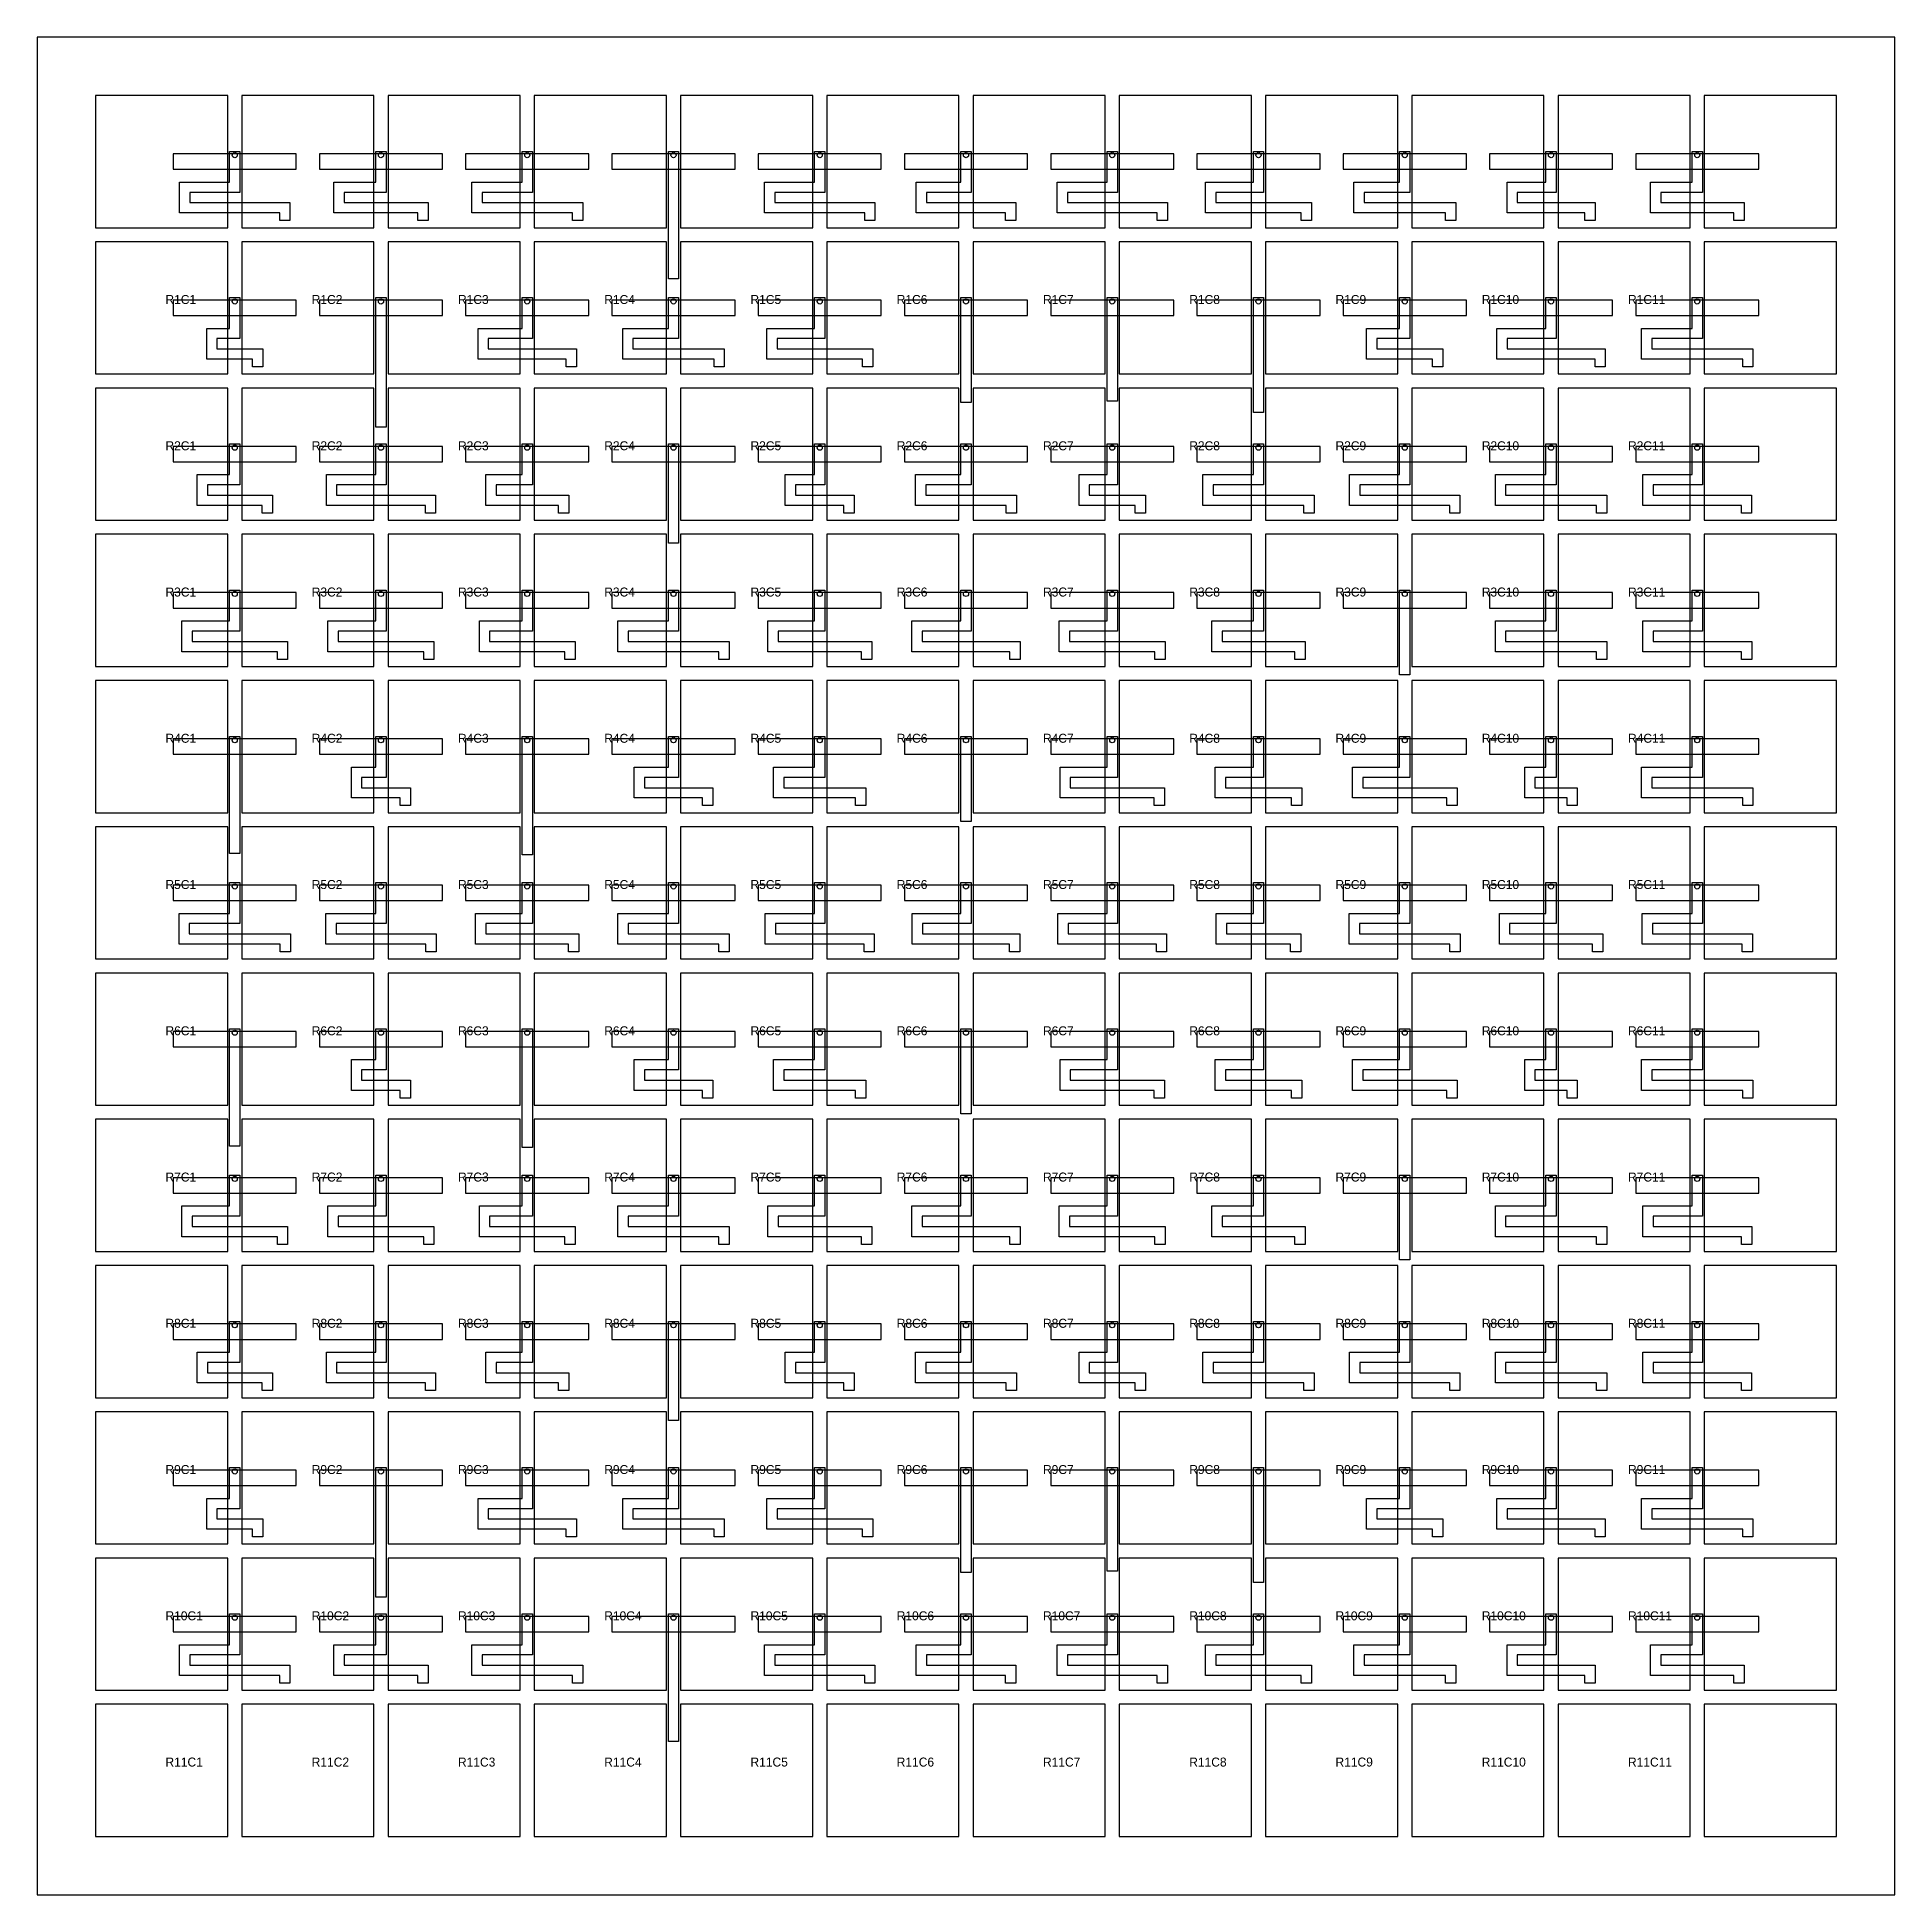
# Model space of a CAD drawing. Header units: millimetres. Extents: x -36.2 to 36.2, y -36.2 to 36.2.
import ezdxf

# ---------------------------------------------------------------- set-up
doc = ezdxf.new("R2010")
doc.units = ezdxf.units.MM
for name, color, linetype in [('BOARD_OUTLINE', 7, 'Continuous'), ('L1_PATCH', 1, 'Continuous'), ('L2_GND_BOARD', 3, 'Continuous'), ('L2_GND_SLOT', 3, 'Continuous'), ('L3_STRIP', 5, 'Continuous'), ('TEXT', 8, 'Continuous'), ('VIA', 6, 'Continuous')]:
    doc.layers.add(name, color=color, linetype=linetype)

msp = doc.modelspace()

# ---------------------------------------------------------------- texts
at = {"layer": 'TEXT'}
for s, p in [('R1C1', (-31.2, 25.8)), ('R1C2', (-25.5, 25.8)), ('R1C3', (-19.8, 25.8)), ('R1C4', (-14.1, 25.8)), ('R1C5', (-8.4, 25.8)), ('R1C6', (-2.7, 25.8)), ('R1C7', (3, 25.8)), ('R1C8', (8.7, 25.8)), ('R1C9', (14.4, 25.8)), ('R1C10', (20.1, 25.8)), ('R1C11', (25.8, 25.8)), ('R2C1', (-31.2, 20.1)), ('R2C2', (-25.5, 20.1)), ('R2C3', (-19.8, 20.1)), ('R2C4', (-14.1, 20.1)), ('R2C5', (-8.4, 20.1)), ('R2C6', (-2.7, 20.1)), ('R2C7', (3, 20.1)), ('R2C8', (8.7, 20.1)), ('R2C9', (14.4, 20.1)), ('R2C10', (20.1, 20.1)), ('R2C11', (25.8, 20.1)), ('R3C1', (-31.2, 14.4)), ('R3C2', (-25.5, 14.4)), ('R3C3', (-19.8, 14.4)), ('R3C4', (-14.1, 14.4)), ('R3C5', (-8.4, 14.4)), ('R3C6', (-2.7, 14.4)), ('R3C7', (3, 14.4)), ('R3C8', (8.7, 14.4)), ('R3C9', (14.4, 14.4)), ('R3C10', (20.1, 14.4)), ('R3C11', (25.8, 14.4)), ('R4C1', (-31.2, 8.7)), ('R4C2', (-25.5, 8.7)), ('R4C3', (-19.8, 8.7)), ('R4C4', (-14.1, 8.7)), ('R4C5', (-8.4, 8.7)), ('R4C6', (-2.7, 8.7)), ('R4C7', (3, 8.7)), ('R4C8', (8.7, 8.7)), ('R4C9', (14.4, 8.7)), ('R4C10', (20.1, 8.7)), ('R4C11', (25.8, 8.7)), ('R5C1', (-31.2, 3)), ('R5C2', (-25.5, 3)), ('R5C3', (-19.8, 3)), ('R5C4', (-14.1, 3)), ('R5C5', (-8.4, 3)), ('R5C6', (-2.7, 3)), ('R5C7', (3, 3)), ('R5C8', (8.7, 3)), ('R5C9', (14.4, 3)), ('R5C10', (20.1, 3)), ('R5C11', (25.8, 3)), ('R6C1', (-31.2, -2.7)), ('R6C2', (-25.5, -2.7)), ('R6C3', (-19.8, -2.7)), ('R6C4', (-14.1, -2.7)), ('R6C5', (-8.4, -2.7)), ('R6C6', (-2.7, -2.7)), ('R6C7', (3, -2.7)), ('R6C8', (8.7, -2.7)), ('R6C9', (14.4, -2.7)), ('R6C10', (20.1, -2.7)), ('R6C11', (25.8, -2.7)), ('R7C1', (-31.2, -8.4)), ('R7C2', (-25.5, -8.4)), ('R7C3', (-19.8, -8.4)), ('R7C4', (-14.1, -8.4)), ('R7C5', (-8.4, -8.4)), ('R7C6', (-2.7, -8.4)), ('R7C7', (3, -8.4)), ('R7C8', (8.7, -8.4)), ('R7C9', (14.4, -8.4)), ('R7C10', (20.1, -8.4)), ('R7C11', (25.8, -8.4)), ('R8C1', (-31.2, -14.1)), ('R8C2', (-25.5, -14.1)), ('R8C3', (-19.8, -14.1)), ('R8C4', (-14.1, -14.1)), ('R8C5', (-8.4, -14.1)), ('R8C6', (-2.7, -14.1)), ('R8C7', (3, -14.1)), ('R8C8', (8.7, -14.1)), ('R8C9', (14.4, -14.1)), ('R8C10', (20.1, -14.1)), ('R8C11', (25.8, -14.1)), ('R9C1', (-31.2, -19.8)), ('R9C2', (-25.5, -19.8)), ('R9C3', (-19.8, -19.8)), ('R9C4', (-14.1, -19.8)), ('R9C5', (-8.4, -19.8)), ('R9C6', (-2.7, -19.8)), ('R9C7', (3, -19.8)), ('R9C8', (8.7, -19.8)), ('R9C9', (14.4, -19.8)), ('R9C10', (20.1, -19.8)), ('R9C11', (25.8, -19.8)), ('R10C1', (-31.2, -25.5)), ('R10C2', (-25.5, -25.5)), ('R10C3', (-19.8, -25.5)), ('R10C4', (-14.1, -25.5)), ('R10C5', (-8.4, -25.5)), ('R10C6', (-2.7, -25.5)), ('R10C7', (3, -25.5)), ('R10C8', (8.7, -25.5)), ('R10C9', (14.4, -25.5)), ('R10C10', (20.1, -25.5)), ('R10C11', (25.8, -25.5)), ('R11C1', (-31.2, -31.2)), ('R11C2', (-25.5, -31.2)), ('R11C3', (-19.8, -31.2)), ('R11C4', (-14.1, -31.2)), ('R11C5', (-8.4, -31.2)), ('R11C6', (-2.7, -31.2)), ('R11C7', (3, -31.2)), ('R11C8', (8.7, -31.2)), ('R11C9', (14.4, -31.2)), ('R11C10', (20.1, -31.2)), ('R11C11', (25.8, -31.2))]:
    msp.add_text(s, height=0.35, dxfattribs=at).set_placement(p)

# ---------------------------------------------------------------- linework, layer by layer
at = {"layer": 'BOARD_OUTLINE'}
msp.add_lwpolyline([(36.2, -36.2), (36.2, 36.2), (-36.2, 36.2), (-36.2, -36.2)], close=True, dxfattribs=at)
at = {"layer": 'L1_PATCH'}
for points in [[(-28.775, 28.775), (-28.775, 33.925), (-33.925, 33.925), (-33.925, 28.775)], [(-23.075, 28.775), (-23.075, 33.925), (-28.225, 33.925), (-28.225, 28.775)], [(-17.375, 28.775), (-17.375, 33.925), (-22.525, 33.925), (-22.525, 28.775)], [(-11.675, 28.775), (-11.675, 33.925), (-16.825, 33.925), (-16.825, 28.775)], [(-5.975, 28.775), (-5.975, 33.925), (-11.125, 33.925), (-11.125, 28.775)], [(-0.275, 28.775), (-0.275, 33.925), (-5.425, 33.925), (-5.425, 28.775)], [(5.425, 28.775), (5.425, 33.925), (0.275, 33.925), (0.275, 28.775)], [(11.125, 28.775), (11.125, 33.925), (5.975, 33.925), (5.975, 28.775)], [(16.825, 28.775), (16.825, 33.925), (11.675, 33.925), (11.675, 28.775)], [(22.525, 28.775), (22.525, 33.925), (17.375, 33.925), (17.375, 28.775)], [(28.225, 28.775), (28.225, 33.925), (23.075, 33.925), (23.075, 28.775)], [(33.925, 28.775), (33.925, 33.925), (28.775, 33.925), (28.775, 28.775)], [(-28.775, 23.075), (-28.775, 28.225), (-33.925, 28.225), (-33.925, 23.075)], [(-23.075, 23.075), (-23.075, 28.225), (-28.225, 28.225), (-28.225, 23.075)], [(-17.375, 23.075), (-17.375, 28.225), (-22.525, 28.225), (-22.525, 23.075)], [(-11.675, 23.075), (-11.675, 28.225), (-16.825, 28.225), (-16.825, 23.075)], [(-5.975, 23.075), (-5.975, 28.225), (-11.125, 28.225), (-11.125, 23.075)], [(-0.275, 23.075), (-0.275, 28.225), (-5.425, 28.225), (-5.425, 23.075)], [(5.425, 23.075), (5.425, 28.225), (0.275, 28.225), (0.275, 23.075)], [(11.125, 23.075), (11.125, 28.225), (5.975, 28.225), (5.975, 23.075)], [(16.825, 23.075), (16.825, 28.225), (11.675, 28.225), (11.675, 23.075)], [(22.525, 23.075), (22.525, 28.225), (17.375, 28.225), (17.375, 23.075)], [(28.225, 23.075), (28.225, 28.225), (23.075, 28.225), (23.075, 23.075)], [(33.925, 23.075), (33.925, 28.225), (28.775, 28.225), (28.775, 23.075)], [(-28.775, 17.375), (-28.775, 22.525), (-33.925, 22.525), (-33.925, 17.375)], [(-23.075, 17.375), (-23.075, 22.525), (-28.225, 22.525), (-28.225, 17.375)], [(-17.375, 17.375), (-17.375, 22.525), (-22.525, 22.525), (-22.525, 17.375)], [(-11.675, 17.375), (-11.675, 22.525), (-16.825, 22.525), (-16.825, 17.375)], [(-5.975, 17.375), (-5.975, 22.525), (-11.125, 22.525), (-11.125, 17.375)], [(-0.275, 17.375), (-0.275, 22.525), (-5.425, 22.525), (-5.425, 17.375)], [(5.425, 17.375), (5.425, 22.525), (0.275, 22.525), (0.275, 17.375)], [(11.125, 17.375), (11.125, 22.525), (5.975, 22.525), (5.975, 17.375)], [(16.825, 17.375), (16.825, 22.525), (11.675, 22.525), (11.675, 17.375)], [(22.525, 17.375), (22.525, 22.525), (17.375, 22.525), (17.375, 17.375)], [(28.225, 17.375), (28.225, 22.525), (23.075, 22.525), (23.075, 17.375)], [(33.925, 17.375), (33.925, 22.525), (28.775, 22.525), (28.775, 17.375)], [(-28.775, 11.675), (-28.775, 16.825), (-33.925, 16.825), (-33.925, 11.675)], [(-23.075, 11.675), (-23.075, 16.825), (-28.225, 16.825), (-28.225, 11.675)], [(-17.375, 11.675), (-17.375, 16.825), (-22.525, 16.825), (-22.525, 11.675)], [(-11.675, 11.675), (-11.675, 16.825), (-16.825, 16.825), (-16.825, 11.675)], [(-5.975, 11.675), (-5.975, 16.825), (-11.125, 16.825), (-11.125, 11.675)], [(-0.275, 11.675), (-0.275, 16.825), (-5.425, 16.825), (-5.425, 11.675)], [(5.425, 11.675), (5.425, 16.825), (0.275, 16.825), (0.275, 11.675)], [(11.125, 11.675), (11.125, 16.825), (5.975, 16.825), (5.975, 11.675)], [(16.825, 11.675), (16.825, 16.825), (11.675, 16.825), (11.675, 11.675)], [(22.525, 11.675), (22.525, 16.825), (17.375, 16.825), (17.375, 11.675)], [(28.225, 11.675), (28.225, 16.825), (23.075, 16.825), (23.075, 11.675)], [(33.925, 11.675), (33.925, 16.825), (28.775, 16.825), (28.775, 11.675)], [(-28.775, 5.975), (-28.775, 11.125), (-33.925, 11.125), (-33.925, 5.975)], [(-23.075, 5.975), (-23.075, 11.125), (-28.225, 11.125), (-28.225, 5.975)], [(-17.375, 5.975), (-17.375, 11.125), (-22.525, 11.125), (-22.525, 5.975)], [(-11.675, 5.975), (-11.675, 11.125), (-16.825, 11.125), (-16.825, 5.975)], [(-5.975, 5.975), (-5.975, 11.125), (-11.125, 11.125), (-11.125, 5.975)], [(-0.275, 5.975), (-0.275, 11.125), (-5.425, 11.125), (-5.425, 5.975)], [(5.425, 5.975), (5.425, 11.125), (0.275, 11.125), (0.275, 5.975)], [(11.125, 5.975), (11.125, 11.125), (5.975, 11.125), (5.975, 5.975)], [(16.825, 5.975), (16.825, 11.125), (11.675, 11.125), (11.675, 5.975)], [(22.525, 5.975), (22.525, 11.125), (17.375, 11.125), (17.375, 5.975)], [(28.225, 5.975), (28.225, 11.125), (23.075, 11.125), (23.075, 5.975)], [(33.925, 5.975), (33.925, 11.125), (28.775, 11.125), (28.775, 5.975)], [(-28.775, 0.275), (-28.775, 5.425), (-33.925, 5.425), (-33.925, 0.275)], [(-23.075, 0.275), (-23.075, 5.425), (-28.225, 5.425), (-28.225, 0.275)], [(-17.375, 0.275), (-17.375, 5.425), (-22.525, 5.425), (-22.525, 0.275)], [(-11.675, 0.275), (-11.675, 5.425), (-16.825, 5.425), (-16.825, 0.275)], [(-5.975, 0.275), (-5.975, 5.425), (-11.125, 5.425), (-11.125, 0.275)], [(-0.275, 0.275), (-0.275, 5.425), (-5.425, 5.425), (-5.425, 0.275)], [(5.425, 0.275), (5.425, 5.425), (0.275, 5.425), (0.275, 0.275)], [(11.125, 0.275), (11.125, 5.425), (5.975, 5.425), (5.975, 0.275)], [(16.825, 0.275), (16.825, 5.425), (11.675, 5.425), (11.675, 0.275)], [(22.525, 0.275), (22.525, 5.425), (17.375, 5.425), (17.375, 0.275)], [(28.225, 0.275), (28.225, 5.425), (23.075, 5.425), (23.075, 0.275)], [(33.925, 0.275), (33.925, 5.425), (28.775, 5.425), (28.775, 0.275)], [(-28.775, -5.425), (-28.775, -0.275), (-33.925, -0.275), (-33.925, -5.425)], [(-23.075, -5.425), (-23.075, -0.275), (-28.225, -0.275), (-28.225, -5.425)], [(-17.375, -5.425), (-17.375, -0.275), (-22.525, -0.275), (-22.525, -5.425)], [(-11.675, -5.425), (-11.675, -0.275), (-16.825, -0.275), (-16.825, -5.425)], [(-5.975, -5.425), (-5.975, -0.275), (-11.125, -0.275), (-11.125, -5.425)], [(-0.275, -5.425), (-0.275, -0.275), (-5.425, -0.275), (-5.425, -5.425)], [(5.425, -5.425), (5.425, -0.275), (0.275, -0.275), (0.275, -5.425)], [(11.125, -5.425), (11.125, -0.275), (5.975, -0.275), (5.975, -5.425)], [(16.825, -5.425), (16.825, -0.275), (11.675, -0.275), (11.675, -5.425)], [(22.525, -5.425), (22.525, -0.275), (17.375, -0.275), (17.375, -5.425)], [(28.225, -5.425), (28.225, -0.275), (23.075, -0.275), (23.075, -5.425)], [(33.925, -5.425), (33.925, -0.275), (28.775, -0.275), (28.775, -5.425)], [(-28.775, -11.125), (-28.775, -5.975), (-33.925, -5.975), (-33.925, -11.125)], [(-23.075, -11.125), (-23.075, -5.975), (-28.225, -5.975), (-28.225, -11.125)], [(-17.375, -11.125), (-17.375, -5.975), (-22.525, -5.975), (-22.525, -11.125)], [(-11.675, -11.125), (-11.675, -5.975), (-16.825, -5.975), (-16.825, -11.125)], [(-5.975, -11.125), (-5.975, -5.975), (-11.125, -5.975), (-11.125, -11.125)], [(-0.275, -11.125), (-0.275, -5.975), (-5.425, -5.975), (-5.425, -11.125)], [(5.425, -11.125), (5.425, -5.975), (0.275, -5.975), (0.275, -11.125)], [(11.125, -11.125), (11.125, -5.975), (5.975, -5.975), (5.975, -11.125)], [(16.825, -11.125), (16.825, -5.975), (11.675, -5.975), (11.675, -11.125)], [(22.525, -11.125), (22.525, -5.975), (17.375, -5.975), (17.375, -11.125)], [(28.225, -11.125), (28.225, -5.975), (23.075, -5.975), (23.075, -11.125)], [(33.925, -11.125), (33.925, -5.975), (28.775, -5.975), (28.775, -11.125)], [(-28.775, -16.825), (-28.775, -11.675), (-33.925, -11.675), (-33.925, -16.825)], [(-23.075, -16.825), (-23.075, -11.675), (-28.225, -11.675), (-28.225, -16.825)], [(-17.375, -16.825), (-17.375, -11.675), (-22.525, -11.675), (-22.525, -16.825)], [(-11.675, -16.825), (-11.675, -11.675), (-16.825, -11.675), (-16.825, -16.825)], [(-5.975, -16.825), (-5.975, -11.675), (-11.125, -11.675), (-11.125, -16.825)], [(-0.275, -16.825), (-0.275, -11.675), (-5.425, -11.675), (-5.425, -16.825)], [(5.425, -16.825), (5.425, -11.675), (0.275, -11.675), (0.275, -16.825)], [(11.125, -16.825), (11.125, -11.675), (5.975, -11.675), (5.975, -16.825)], [(16.825, -16.825), (16.825, -11.675), (11.675, -11.675), (11.675, -16.825)], [(22.525, -16.825), (22.525, -11.675), (17.375, -11.675), (17.375, -16.825)], [(28.225, -16.825), (28.225, -11.675), (23.075, -11.675), (23.075, -16.825)], [(33.925, -16.825), (33.925, -11.675), (28.775, -11.675), (28.775, -16.825)], [(-28.775, -22.525), (-28.775, -17.375), (-33.925, -17.375), (-33.925, -22.525)], [(-23.075, -22.525), (-23.075, -17.375), (-28.225, -17.375), (-28.225, -22.525)], [(-17.375, -22.525), (-17.375, -17.375), (-22.525, -17.375), (-22.525, -22.525)], [(-11.675, -22.525), (-11.675, -17.375), (-16.825, -17.375), (-16.825, -22.525)], [(-5.975, -22.525), (-5.975, -17.375), (-11.125, -17.375), (-11.125, -22.525)], [(-0.275, -22.525), (-0.275, -17.375), (-5.425, -17.375), (-5.425, -22.525)], [(5.425, -22.525), (5.425, -17.375), (0.275, -17.375), (0.275, -22.525)], [(11.125, -22.525), (11.125, -17.375), (5.975, -17.375), (5.975, -22.525)], [(16.825, -22.525), (16.825, -17.375), (11.675, -17.375), (11.675, -22.525)], [(22.525, -22.525), (22.525, -17.375), (17.375, -17.375), (17.375, -22.525)], [(28.225, -22.525), (28.225, -17.375), (23.075, -17.375), (23.075, -22.525)], [(33.925, -22.525), (33.925, -17.375), (28.775, -17.375), (28.775, -22.525)], [(-28.775, -28.225), (-28.775, -23.075), (-33.925, -23.075), (-33.925, -28.225)], [(-23.075, -28.225), (-23.075, -23.075), (-28.225, -23.075), (-28.225, -28.225)], [(-17.375, -28.225), (-17.375, -23.075), (-22.525, -23.075), (-22.525, -28.225)], [(-11.675, -28.225), (-11.675, -23.075), (-16.825, -23.075), (-16.825, -28.225)], [(-5.975, -28.225), (-5.975, -23.075), (-11.125, -23.075), (-11.125, -28.225)], [(-0.275, -28.225), (-0.275, -23.075), (-5.425, -23.075), (-5.425, -28.225)], [(5.425, -28.225), (5.425, -23.075), (0.275, -23.075), (0.275, -28.225)], [(11.125, -28.225), (11.125, -23.075), (5.975, -23.075), (5.975, -28.225)], [(16.825, -28.225), (16.825, -23.075), (11.675, -23.075), (11.675, -28.225)], [(22.525, -28.225), (22.525, -23.075), (17.375, -23.075), (17.375, -28.225)], [(28.225, -28.225), (28.225, -23.075), (23.075, -23.075), (23.075, -28.225)], [(33.925, -28.225), (33.925, -23.075), (28.775, -23.075), (28.775, -28.225)], [(-28.775, -33.925), (-28.775, -28.775), (-33.925, -28.775), (-33.925, -33.925)], [(-23.075, -33.925), (-23.075, -28.775), (-28.225, -28.775), (-28.225, -33.925)], [(-17.375, -33.925), (-17.375, -28.775), (-22.525, -28.775), (-22.525, -33.925)], [(-11.675, -33.925), (-11.675, -28.775), (-16.825, -28.775), (-16.825, -33.925)], [(-5.975, -33.925), (-5.975, -28.775), (-11.125, -28.775), (-11.125, -33.925)], [(-0.275, -33.925), (-0.275, -28.775), (-5.425, -28.775), (-5.425, -33.925)], [(5.425, -33.925), (5.425, -28.775), (0.275, -28.775), (0.275, -33.925)], [(11.125, -33.925), (11.125, -28.775), (5.975, -28.775), (5.975, -33.925)], [(16.825, -33.925), (16.825, -28.775), (11.675, -28.775), (11.675, -33.925)], [(22.525, -33.925), (22.525, -28.775), (17.375, -28.775), (17.375, -33.925)], [(28.225, -33.925), (28.225, -28.775), (23.075, -28.775), (23.075, -33.925)], [(33.925, -33.925), (33.925, -28.775), (28.775, -28.775), (28.775, -33.925)]]:
    msp.add_lwpolyline(points, close=True, dxfattribs=at)
at = {"layer": 'L2_GND_BOARD'}
msp.add_lwpolyline([(36.2, -36.2), (36.2, 36.2), (-36.2, 36.2), (-36.2, -36.2)], close=True, dxfattribs=at)
at = {"layer": 'L2_GND_SLOT'}
for points in [[(-26.1, 31.05), (-26.1, 31.65), (-30.9, 31.65), (-30.9, 31.05)], [(-20.4, 31.05), (-20.4, 31.65), (-25.2, 31.65), (-25.2, 31.05)], [(-14.7, 31.05), (-14.7, 31.65), (-19.5, 31.65), (-19.5, 31.05)], [(-9, 31.05), (-9, 31.65), (-13.8, 31.65), (-13.8, 31.05)], [(-3.3, 31.05), (-3.3, 31.65), (-8.1, 31.65), (-8.1, 31.05)], [(2.4, 31.05), (2.4, 31.65), (-2.4, 31.65), (-2.4, 31.05)], [(8.1, 31.05), (8.1, 31.65), (3.3, 31.65), (3.3, 31.05)], [(13.8, 31.05), (13.8, 31.65), (9, 31.65), (9, 31.05)], [(19.5, 31.05), (19.5, 31.65), (14.7, 31.65), (14.7, 31.05)], [(25.2, 31.05), (25.2, 31.65), (20.4, 31.65), (20.4, 31.05)], [(30.9, 31.05), (30.9, 31.65), (26.1, 31.65), (26.1, 31.05)], [(-26.1, 25.35), (-26.1, 25.95), (-30.9, 25.95), (-30.9, 25.35)], [(-20.4, 25.35), (-20.4, 25.95), (-25.2, 25.95), (-25.2, 25.35)], [(-14.7, 25.35), (-14.7, 25.95), (-19.5, 25.95), (-19.5, 25.35)], [(-9, 25.35), (-9, 25.95), (-13.8, 25.95), (-13.8, 25.35)], [(-3.3, 25.35), (-3.3, 25.95), (-8.1, 25.95), (-8.1, 25.35)], [(2.4, 25.35), (2.4, 25.95), (-2.4, 25.95), (-2.4, 25.35)], [(8.1, 25.35), (8.1, 25.95), (3.3, 25.95), (3.3, 25.35)], [(13.8, 25.35), (13.8, 25.95), (9, 25.95), (9, 25.35)], [(19.5, 25.35), (19.5, 25.95), (14.7, 25.95), (14.7, 25.35)], [(25.2, 25.35), (25.2, 25.95), (20.4, 25.95), (20.4, 25.35)], [(30.9, 25.35), (30.9, 25.95), (26.1, 25.95), (26.1, 25.35)], [(-26.1, 19.65), (-26.1, 20.25), (-30.9, 20.25), (-30.9, 19.65)], [(-20.4, 19.65), (-20.4, 20.25), (-25.2, 20.25), (-25.2, 19.65)], [(-14.7, 19.65), (-14.7, 20.25), (-19.5, 20.25), (-19.5, 19.65)], [(-9, 19.65), (-9, 20.25), (-13.8, 20.25), (-13.8, 19.65)], [(-3.3, 19.65), (-3.3, 20.25), (-8.1, 20.25), (-8.1, 19.65)], [(2.4, 19.65), (2.4, 20.25), (-2.4, 20.25), (-2.4, 19.65)], [(8.1, 19.65), (8.1, 20.25), (3.3, 20.25), (3.3, 19.65)], [(13.8, 19.65), (13.8, 20.25), (9, 20.25), (9, 19.65)], [(19.5, 19.65), (19.5, 20.25), (14.7, 20.25), (14.7, 19.65)], [(25.2, 19.65), (25.2, 20.25), (20.4, 20.25), (20.4, 19.65)], [(30.9, 19.65), (30.9, 20.25), (26.1, 20.25), (26.1, 19.65)], [(-26.1, 13.95), (-26.1, 14.55), (-30.9, 14.55), (-30.9, 13.95)], [(-20.4, 13.95), (-20.4, 14.55), (-25.2, 14.55), (-25.2, 13.95)], [(-14.7, 13.95), (-14.7, 14.55), (-19.5, 14.55), (-19.5, 13.95)], [(-9, 13.95), (-9, 14.55), (-13.8, 14.55), (-13.8, 13.95)], [(-3.3, 13.95), (-3.3, 14.55), (-8.1, 14.55), (-8.1, 13.95)], [(2.4, 13.95), (2.4, 14.55), (-2.4, 14.55), (-2.4, 13.95)], [(8.1, 13.95), (8.1, 14.55), (3.3, 14.55), (3.3, 13.95)], [(13.8, 13.95), (13.8, 14.55), (9, 14.55), (9, 13.95)], [(19.5, 13.95), (19.5, 14.55), (14.7, 14.55), (14.7, 13.95)], [(25.2, 13.95), (25.2, 14.55), (20.4, 14.55), (20.4, 13.95)], [(30.9, 13.95), (30.9, 14.55), (26.1, 14.55), (26.1, 13.95)], [(-26.1, 8.25), (-26.1, 8.85), (-30.9, 8.85), (-30.9, 8.25)], [(-20.4, 8.25), (-20.4, 8.85), (-25.2, 8.85), (-25.2, 8.25)], [(-14.7, 8.25), (-14.7, 8.85), (-19.5, 8.85), (-19.5, 8.25)], [(-9, 8.25), (-9, 8.85), (-13.8, 8.85), (-13.8, 8.25)], [(-3.3, 8.25), (-3.3, 8.85), (-8.1, 8.85), (-8.1, 8.25)], [(2.4, 8.25), (2.4, 8.85), (-2.4, 8.85), (-2.4, 8.25)], [(8.1, 8.25), (8.1, 8.85), (3.3, 8.85), (3.3, 8.25)], [(13.8, 8.25), (13.8, 8.85), (9, 8.85), (9, 8.25)], [(19.5, 8.25), (19.5, 8.85), (14.7, 8.85), (14.7, 8.25)], [(25.2, 8.25), (25.2, 8.85), (20.4, 8.85), (20.4, 8.25)], [(30.9, 8.25), (30.9, 8.85), (26.1, 8.85), (26.1, 8.25)], [(-26.1, 2.55), (-26.1, 3.15), (-30.9, 3.15), (-30.9, 2.55)], [(-20.4, 2.55), (-20.4, 3.15), (-25.2, 3.15), (-25.2, 2.55)], [(-14.7, 2.55), (-14.7, 3.15), (-19.5, 3.15), (-19.5, 2.55)], [(-9, 2.55), (-9, 3.15), (-13.8, 3.15), (-13.8, 2.55)], [(-3.3, 2.55), (-3.3, 3.15), (-8.1, 3.15), (-8.1, 2.55)], [(2.4, 2.55), (2.4, 3.15), (-2.4, 3.15), (-2.4, 2.55)], [(8.1, 2.55), (8.1, 3.15), (3.3, 3.15), (3.3, 2.55)], [(13.8, 2.55), (13.8, 3.15), (9, 3.15), (9, 2.55)], [(19.5, 2.55), (19.5, 3.15), (14.7, 3.15), (14.7, 2.55)], [(25.2, 2.55), (25.2, 3.15), (20.4, 3.15), (20.4, 2.55)], [(30.9, 2.55), (30.9, 3.15), (26.1, 3.15), (26.1, 2.55)], [(-26.1, -3.15), (-26.1, -2.55), (-30.9, -2.55), (-30.9, -3.15)], [(-20.4, -3.15), (-20.4, -2.55), (-25.2, -2.55), (-25.2, -3.15)], [(-14.7, -3.15), (-14.7, -2.55), (-19.5, -2.55), (-19.5, -3.15)], [(-9, -3.15), (-9, -2.55), (-13.8, -2.55), (-13.8, -3.15)], [(-3.3, -3.15), (-3.3, -2.55), (-8.1, -2.55), (-8.1, -3.15)], [(2.4, -3.15), (2.4, -2.55), (-2.4, -2.55), (-2.4, -3.15)], [(8.1, -3.15), (8.1, -2.55), (3.3, -2.55), (3.3, -3.15)], [(13.8, -3.15), (13.8, -2.55), (9, -2.55), (9, -3.15)], [(19.5, -3.15), (19.5, -2.55), (14.7, -2.55), (14.7, -3.15)], [(25.2, -3.15), (25.2, -2.55), (20.4, -2.55), (20.4, -3.15)], [(30.9, -3.15), (30.9, -2.55), (26.1, -2.55), (26.1, -3.15)], [(-26.1, -8.85), (-26.1, -8.25), (-30.9, -8.25), (-30.9, -8.85)], [(-20.4, -8.85), (-20.4, -8.25), (-25.2, -8.25), (-25.2, -8.85)], [(-14.7, -8.85), (-14.7, -8.25), (-19.5, -8.25), (-19.5, -8.85)], [(-9, -8.85), (-9, -8.25), (-13.8, -8.25), (-13.8, -8.85)], [(-3.3, -8.85), (-3.3, -8.25), (-8.1, -8.25), (-8.1, -8.85)], [(2.4, -8.85), (2.4, -8.25), (-2.4, -8.25), (-2.4, -8.85)], [(8.1, -8.85), (8.1, -8.25), (3.3, -8.25), (3.3, -8.85)], [(13.8, -8.85), (13.8, -8.25), (9, -8.25), (9, -8.85)], [(19.5, -8.85), (19.5, -8.25), (14.7, -8.25), (14.7, -8.85)], [(25.2, -8.85), (25.2, -8.25), (20.4, -8.25), (20.4, -8.85)], [(30.9, -8.85), (30.9, -8.25), (26.1, -8.25), (26.1, -8.85)], [(-26.1, -14.55), (-26.1, -13.95), (-30.9, -13.95), (-30.9, -14.55)], [(-20.4, -14.55), (-20.4, -13.95), (-25.2, -13.95), (-25.2, -14.55)], [(-14.7, -14.55), (-14.7, -13.95), (-19.5, -13.95), (-19.5, -14.55)], [(-9, -14.55), (-9, -13.95), (-13.8, -13.95), (-13.8, -14.55)], [(-3.3, -14.55), (-3.3, -13.95), (-8.1, -13.95), (-8.1, -14.55)], [(2.4, -14.55), (2.4, -13.95), (-2.4, -13.95), (-2.4, -14.55)], [(8.1, -14.55), (8.1, -13.95), (3.3, -13.95), (3.3, -14.55)], [(13.8, -14.55), (13.8, -13.95), (9, -13.95), (9, -14.55)], [(19.5, -14.55), (19.5, -13.95), (14.7, -13.95), (14.7, -14.55)], [(25.2, -14.55), (25.2, -13.95), (20.4, -13.95), (20.4, -14.55)], [(30.9, -14.55), (30.9, -13.95), (26.1, -13.95), (26.1, -14.55)], [(-26.1, -20.25), (-26.1, -19.65), (-30.9, -19.65), (-30.9, -20.25)], [(-20.4, -20.25), (-20.4, -19.65), (-25.2, -19.65), (-25.2, -20.25)], [(-14.7, -20.25), (-14.7, -19.65), (-19.5, -19.65), (-19.5, -20.25)], [(-9, -20.25), (-9, -19.65), (-13.8, -19.65), (-13.8, -20.25)], [(-3.3, -20.25), (-3.3, -19.65), (-8.1, -19.65), (-8.1, -20.25)], [(2.4, -20.25), (2.4, -19.65), (-2.4, -19.65), (-2.4, -20.25)], [(8.1, -20.25), (8.1, -19.65), (3.3, -19.65), (3.3, -20.25)], [(13.8, -20.25), (13.8, -19.65), (9, -19.65), (9, -20.25)], [(19.5, -20.25), (19.5, -19.65), (14.7, -19.65), (14.7, -20.25)], [(25.2, -20.25), (25.2, -19.65), (20.4, -19.65), (20.4, -20.25)], [(30.9, -20.25), (30.9, -19.65), (26.1, -19.65), (26.1, -20.25)], [(-26.1, -25.95), (-26.1, -25.35), (-30.9, -25.35), (-30.9, -25.95)], [(-20.4, -25.95), (-20.4, -25.35), (-25.2, -25.35), (-25.2, -25.95)], [(-14.7, -25.95), (-14.7, -25.35), (-19.5, -25.35), (-19.5, -25.95)], [(-9, -25.95), (-9, -25.35), (-13.8, -25.35), (-13.8, -25.95)], [(-3.3, -25.95), (-3.3, -25.35), (-8.1, -25.35), (-8.1, -25.95)], [(2.4, -25.95), (2.4, -25.35), (-2.4, -25.35), (-2.4, -25.95)], [(8.1, -25.95), (8.1, -25.35), (3.3, -25.35), (3.3, -25.95)], [(13.8, -25.95), (13.8, -25.35), (9, -25.35), (9, -25.95)], [(19.5, -25.95), (19.5, -25.35), (14.7, -25.35), (14.7, -25.95)], [(25.2, -25.95), (25.2, -25.35), (20.4, -25.35), (20.4, -25.95)], [(30.9, -25.95), (30.9, -25.35), (26.1, -25.35), (26.1, -25.95)]]:
    msp.add_lwpolyline(points, close=True, dxfattribs=at)
at = {"layer": 'L3_STRIP'}
for points in [[(-30.253, 30.15), (-30.253, 29.75), (-26.347, 29.75), (-26.347, 29.05), (-26.747, 29.05), (-26.747, 29.35), (-30.653, 29.35), (-30.653, 30.55), (-28.7, 30.55), (-28.7, 30.65), (-28.7, 31.75), (-28.3, 31.75), (-28.3, 30.65), (-28.3, 30.15)], [(-24.233, 30.15), (-24.233, 29.75), (-20.967, 29.75), (-20.967, 29.05), (-21.367, 29.05), (-21.367, 29.35), (-24.633, 29.35), (-24.633, 30.55), (-23, 30.55), (-23, 30.65), (-23, 31.75), (-22.6, 31.75), (-22.6, 30.65), (-22.6, 30.15)], [(-18.862, 30.15), (-18.862, 29.75), (-14.938, 29.75), (-14.938, 29.05), (-15.338, 29.05), (-15.338, 29.35), (-19.262, 29.35), (-19.262, 30.55), (-17.3, 30.55), (-17.3, 30.65), (-17.3, 31.75), (-16.9, 31.75), (-16.9, 30.65), (-16.9, 30.15)], [(-11.6, 26.78), (-11.6, 30.65), (-11.6, 31.75), (-11.2, 31.75), (-11.2, 30.65), (-11.2, 26.78)], [(-7.453, 30.15), (-7.453, 29.75), (-3.547, 29.75), (-3.547, 29.05), (-3.947, 29.05), (-3.947, 29.35), (-7.853, 29.35), (-7.853, 30.55), (-5.9, 30.55), (-5.9, 30.65), (-5.9, 31.75), (-5.5, 31.75), (-5.5, 30.65), (-5.5, 30.15)], [(-1.539, 30.15), (-1.539, 29.75), (1.939, 29.75), (1.939, 29.05), (1.539, 29.05), (1.539, 29.35), (-1.939, 29.35), (-1.939, 30.55), (-0.2, 30.55), (-0.2, 30.65), (-0.2, 31.75), (0.2, 31.75), (0.2, 30.65), (0.2, 30.15)], [(3.952, 30.15), (3.952, 29.75), (7.848, 29.75), (7.848, 29.05), (7.448, 29.05), (7.448, 29.35), (3.552, 29.35), (3.552, 30.55), (5.5, 30.55), (5.5, 30.65), (5.5, 31.75), (5.9, 31.75), (5.9, 30.65), (5.9, 30.15)], [(9.739, 30.15), (9.739, 29.75), (13.461, 29.75), (13.461, 29.05), (13.061, 29.05), (13.061, 29.35), (9.339, 29.35), (9.339, 30.55), (11.2, 30.55), (11.2, 30.65), (11.2, 31.75), (11.6, 31.75), (11.6, 30.65), (11.6, 30.15)], [(15.512, 30.15), (15.512, 29.75), (19.088, 29.75), (19.088, 29.05), (18.688, 29.05), (18.688, 29.35), (15.112, 29.35), (15.112, 30.55), (16.9, 30.55), (16.9, 30.65), (16.9, 31.75), (17.3, 31.75), (17.3, 30.65), (17.3, 30.15)], [(21.485, 30.15), (21.485, 29.75), (24.515, 29.75), (24.515, 29.05), (24.115, 29.05), (24.115, 29.35), (21.085, 29.35), (21.085, 30.55), (22.6, 30.55), (22.6, 30.65), (22.6, 31.75), (23, 31.75), (23, 30.65), (23, 30.15)], [(27.078, 30.15), (27.078, 29.75), (30.322, 29.75), (30.322, 29.05), (29.922, 29.05), (29.922, 29.35), (26.678, 29.35), (26.678, 30.55), (28.3, 30.55), (28.3, 30.65), (28.3, 31.75), (28.7, 31.75), (28.7, 30.65), (28.7, 30.15)], [(-29.192, 24.45), (-29.192, 24.05), (-27.408, 24.05), (-27.408, 23.35), (-27.808, 23.35), (-27.808, 23.65), (-29.592, 23.65), (-29.592, 24.85), (-28.7, 24.85), (-28.7, 24.95), (-28.7, 26.05), (-28.3, 26.05), (-28.3, 24.95), (-28.3, 24.45)], [(-23, 21.004), (-23, 24.95), (-23, 26.05), (-22.6, 26.05), (-22.6, 24.95), (-22.6, 21.004)], [(-18.618, 24.45), (-18.618, 24.05), (-15.182, 24.05), (-15.182, 23.35), (-15.582, 23.35), (-15.582, 23.65), (-19.018, 23.65), (-19.018, 24.85), (-17.3, 24.85), (-17.3, 24.95), (-17.3, 26.05), (-16.9, 26.05), (-16.9, 24.95), (-16.9, 24.45)], [(-12.979, 24.45), (-12.979, 24.05), (-9.421, 24.05), (-9.421, 23.35), (-9.821, 23.35), (-9.821, 23.65), (-13.379, 23.65), (-13.379, 24.85), (-11.6, 24.85), (-11.6, 24.95), (-11.6, 26.05), (-11.2, 26.05), (-11.2, 24.95), (-11.2, 24.45)], [(-7.365, 24.45), (-7.365, 24.05), (-3.635, 24.05), (-3.635, 23.35), (-4.035, 23.35), (-4.035, 23.65), (-7.765, 23.65), (-7.765, 24.85), (-5.9, 24.85), (-5.9, 24.95), (-5.9, 26.05), (-5.5, 26.05), (-5.5, 24.95), (-5.5, 24.45)], [(-0.2, 21.963), (-0.2, 24.95), (-0.2, 26.05), (0.2, 26.05), (0.2, 24.95), (0.2, 21.963)], [(5.5, 22.015), (5.5, 24.95), (5.5, 26.05), (5.9, 26.05), (5.9, 24.95), (5.9, 22.015)], [(11.2, 21.572), (11.2, 24.95), (11.2, 26.05), (11.6, 26.05), (11.6, 24.95), (11.6, 21.572)], [(16.013, 24.45), (16.013, 24.05), (18.587, 24.05), (18.587, 23.35), (18.187, 23.35), (18.187, 23.65), (15.613, 23.65), (15.613, 24.85), (16.9, 24.85), (16.9, 24.95), (16.9, 26.05), (17.3, 26.05), (17.3, 24.95), (17.3, 24.45)], [(21.085, 24.45), (21.085, 24.05), (24.915, 24.05), (24.915, 23.35), (24.515, 23.35), (24.515, 23.65), (20.685, 23.65), (20.685, 24.85), (22.6, 24.85), (22.6, 24.95), (22.6, 26.05), (23, 26.05), (23, 24.95), (23, 24.45)], [(26.73, 24.45), (26.73, 24.05), (30.67, 24.05), (30.67, 23.35), (30.27, 23.35), (30.27, 23.65), (26.33, 23.65), (26.33, 24.85), (28.3, 24.85), (28.3, 24.95), (28.3, 26.05), (28.7, 26.05), (28.7, 24.95), (28.7, 24.45)], [(-29.566, 18.75), (-29.566, 18.35), (-27.034, 18.35), (-27.034, 17.65), (-27.434, 17.65), (-27.434, 17.95), (-29.966, 17.95), (-29.966, 19.15), (-28.7, 19.15), (-28.7, 19.25), (-28.7, 20.35), (-28.3, 20.35), (-28.3, 19.25), (-28.3, 18.75)], [(-24.529, 18.75), (-24.529, 18.35), (-20.671, 18.35), (-20.671, 17.65), (-21.071, 17.65), (-21.071, 17.95), (-24.929, 17.95), (-24.929, 19.15), (-23, 19.15), (-23, 19.25), (-23, 20.35), (-22.6, 20.35), (-22.6, 19.25), (-22.6, 18.75)], [(-18.315, 18.75), (-18.315, 18.35), (-15.485, 18.35), (-15.485, 17.65), (-15.885, 17.65), (-15.885, 17.95), (-18.715, 17.95), (-18.715, 19.15), (-17.3, 19.15), (-17.3, 19.25), (-17.3, 20.35), (-16.9, 20.35), (-16.9, 19.25), (-16.9, 18.75)], [(-11.6, 16.481), (-11.6, 19.25), (-11.6, 20.35), (-11.2, 20.35), (-11.2, 19.25), (-11.2, 16.481)], [(-6.643, 18.75), (-6.643, 18.35), (-4.357, 18.35), (-4.357, 17.65), (-4.757, 17.65), (-4.757, 17.95), (-7.043, 17.95), (-7.043, 19.15), (-5.9, 19.15), (-5.9, 19.25), (-5.9, 20.35), (-5.5, 20.35), (-5.5, 19.25), (-5.5, 18.75)], [(-1.566, 18.75), (-1.566, 18.35), (1.966, 18.35), (1.966, 17.65), (1.566, 17.65), (1.566, 17.95), (-1.966, 17.95), (-1.966, 19.15), (-0.2, 19.15), (-0.2, 19.25), (-0.2, 20.35), (0.2, 20.35), (0.2, 19.25), (0.2, 18.75)], [(4.805, 18.75), (4.805, 18.35), (6.995, 18.35), (6.995, 17.65), (6.595, 17.65), (6.595, 17.95), (4.405, 17.95), (4.405, 19.15), (5.5, 19.15), (5.5, 19.25), (5.5, 20.35), (5.9, 20.35), (5.9, 19.25), (5.9, 18.75)], [(9.63, 18.75), (9.63, 18.35), (13.57, 18.35), (13.57, 17.65), (13.17, 17.65), (13.17, 17.95), (9.23, 17.95), (9.23, 19.15), (11.2, 19.15), (11.2, 19.25), (11.2, 20.35), (11.6, 20.35), (11.6, 19.25), (11.6, 18.75)], [(15.348, 18.75), (15.348, 18.35), (19.252, 18.35), (19.252, 17.65), (18.852, 17.65), (18.852, 17.95), (14.948, 17.95), (14.948, 19.15), (16.9, 19.15), (16.9, 19.25), (16.9, 20.35), (17.3, 20.35), (17.3, 19.25), (17.3, 18.75)], [(21.03, 18.75), (21.03, 18.35), (24.97, 18.35), (24.97, 17.65), (24.57, 17.65), (24.57, 17.95), (20.63, 17.95), (20.63, 19.15), (22.6, 19.15), (22.6, 19.25), (22.6, 20.35), (23, 20.35), (23, 19.25), (23, 18.75)], [(26.781, 18.75), (26.781, 18.35), (30.619, 18.35), (30.619, 17.65), (30.219, 17.65), (30.219, 17.95), (26.381, 17.95), (26.381, 19.15), (28.3, 19.15), (28.3, 19.25), (28.3, 20.35), (28.7, 20.35), (28.7, 19.25), (28.7, 18.75)], [(-30.161, 13.05), (-30.161, 12.65), (-26.439, 12.65), (-26.439, 11.95), (-26.839, 11.95), (-26.839, 12.25), (-30.561, 12.25), (-30.561, 13.45), (-28.7, 13.45), (-28.7, 13.55), (-28.7, 14.65), (-28.3, 14.65), (-28.3, 13.55), (-28.3, 13.05)], [(-24.465, 13.05), (-24.465, 12.65), (-20.735, 12.65), (-20.735, 11.95), (-21.135, 11.95), (-21.135, 12.25), (-24.865, 12.25), (-24.865, 13.45), (-23, 13.45), (-23, 13.55), (-23, 14.65), (-22.6, 14.65), (-22.6, 13.55), (-22.6, 13.05)], [(-18.566, 13.05), (-18.566, 12.65), (-15.234, 12.65), (-15.234, 11.95), (-15.634, 11.95), (-15.634, 12.25), (-18.966, 12.25), (-18.966, 13.45), (-17.3, 13.45), (-17.3, 13.55), (-17.3, 14.65), (-16.9, 14.65), (-16.9, 13.55), (-16.9, 13.05)], [(-13.17, 13.05), (-13.17, 12.65), (-9.23, 12.65), (-9.23, 11.95), (-9.63, 11.95), (-9.63, 12.25), (-13.57, 12.25), (-13.57, 13.45), (-11.6, 13.45), (-11.6, 13.55), (-11.6, 14.65), (-11.2, 14.65), (-11.2, 13.55), (-11.2, 13.05)], [(-7.326, 13.05), (-7.326, 12.65), (-3.674, 12.65), (-3.674, 11.95), (-4.074, 11.95), (-4.074, 12.25), (-7.726, 12.25), (-7.726, 13.45), (-5.9, 13.45), (-5.9, 13.55), (-5.9, 14.65), (-5.5, 14.65), (-5.5, 13.55), (-5.5, 13.05)], [(-1.713, 13.05), (-1.713, 12.65), (2.113, 12.65), (2.113, 11.95), (1.713, 11.95), (1.713, 12.25), (-2.113, 12.25), (-2.113, 13.45), (-0.2, 13.45), (-0.2, 13.55), (-0.2, 14.65), (0.2, 14.65), (0.2, 13.55), (0.2, 13.05)], [(4.035, 13.05), (4.035, 12.65), (7.765, 12.65), (7.765, 11.95), (7.365, 11.95), (7.365, 12.25), (3.635, 12.25), (3.635, 13.45), (5.5, 13.45), (5.5, 13.55), (5.5, 14.65), (5.9, 14.65), (5.9, 13.55), (5.9, 13.05)], [(9.987, 13.05), (9.987, 12.65), (13.213, 12.65), (13.213, 11.95), (12.813, 11.95), (12.813, 12.25), (9.587, 12.25), (9.587, 13.45), (11.2, 13.45), (11.2, 13.55), (11.2, 14.65), (11.6, 14.65), (11.6, 13.55), (11.6, 13.05)], [(16.9, 11.35), (16.9, 13.55), (16.9, 14.65), (17.3, 14.65), (17.3, 13.55), (17.3, 11.35)], [(21.03, 13.05), (21.03, 12.65), (24.97, 12.65), (24.97, 11.95), (24.57, 11.95), (24.57, 12.25), (20.63, 12.25), (20.63, 13.45), (22.6, 13.45), (22.6, 13.55), (22.6, 14.65), (23, 14.65), (23, 13.55), (23, 13.05)], [(26.775, 13.05), (26.775, 12.65), (30.625, 12.65), (30.625, 11.95), (30.225, 11.95), (30.225, 12.25), (26.375, 12.25), (26.375, 13.45), (28.3, 13.45), (28.3, 13.55), (28.3, 14.65), (28.7, 14.65), (28.7, 13.55), (28.7, 13.05)], [(-28.7, 4.384), (-28.7, 7.85), (-28.7, 8.95), (-28.3, 8.95), (-28.3, 7.85), (-28.3, 4.384)], [(-23.553, 7.35), (-23.553, 6.95), (-21.647, 6.95), (-21.647, 6.25), (-22.047, 6.25), (-22.047, 6.55), (-23.953, 6.55), (-23.953, 7.75), (-23, 7.75), (-23, 7.85), (-23, 8.95), (-22.6, 8.95), (-22.6, 7.85), (-22.6, 7.35)], [(-17.3, 4.331), (-17.3, 7.85), (-17.3, 8.95), (-16.9, 8.95), (-16.9, 7.85), (-16.9, 4.331)], [(-12.534, 7.35), (-12.534, 6.95), (-9.866, 6.95), (-9.866, 6.25), (-10.266, 6.25), (-10.266, 6.55), (-12.934, 6.55), (-12.934, 7.75), (-11.6, 7.75), (-11.6, 7.85), (-11.6, 8.95), (-11.2, 8.95), (-11.2, 7.85), (-11.2, 7.35)], [(-7.099, 7.35), (-7.099, 6.95), (-3.901, 6.95), (-3.901, 6.25), (-4.301, 6.25), (-4.301, 6.55), (-7.499, 6.55), (-7.499, 7.75), (-5.9, 7.75), (-5.9, 7.85), (-5.9, 8.95), (-5.5, 8.95), (-5.5, 7.85), (-5.5, 7.35)], [(-0.2, 5.634), (-0.2, 7.85), (-0.2, 8.95), (0.2, 8.95), (0.2, 7.85), (0.2, 5.634)], [(4.064, 7.35), (4.064, 6.95), (7.736, 6.95), (7.736, 6.25), (7.336, 6.25), (7.336, 6.55), (3.664, 6.55), (3.664, 7.75), (5.5, 7.75), (5.5, 7.85), (5.5, 8.95), (5.9, 8.95), (5.9, 7.85), (5.9, 7.35)], [(10.117, 7.35), (10.117, 6.95), (13.083, 6.95), (13.083, 6.25), (12.683, 6.25), (12.683, 6.55), (9.717, 6.55), (9.717, 7.75), (11.2, 7.75), (11.2, 7.85), (11.2, 8.95), (11.6, 8.95), (11.6, 7.85), (11.6, 7.35)], [(15.464, 7.35), (15.464, 6.95), (19.136, 6.95), (19.136, 6.25), (18.736, 6.25), (18.736, 6.55), (15.064, 6.55), (15.064, 7.75), (16.9, 7.75), (16.9, 7.85), (16.9, 8.95), (17.3, 8.95), (17.3, 7.85), (17.3, 7.35)], [(22.175, 7.35), (22.175, 6.95), (23.825, 6.95), (23.825, 6.25), (23.425, 6.25), (23.425, 6.55), (21.775, 6.55), (21.775, 7.75), (22.6, 7.75), (22.6, 7.85), (22.6, 8.95), (23, 8.95), (23, 7.85), (23, 7.35)], [(26.73, 7.35), (26.73, 6.95), (30.67, 6.95), (30.67, 6.25), (30.27, 6.25), (30.27, 6.55), (26.33, 6.55), (26.33, 7.75), (28.3, 7.75), (28.3, 7.85), (28.3, 8.95), (28.7, 8.95), (28.7, 7.85), (28.7, 7.35)], [(-30.27, 1.65), (-30.27, 1.25), (-26.33, 1.25), (-26.33, 0.55), (-26.73, 0.55), (-26.73, 0.85), (-30.67, 0.85), (-30.67, 2.05), (-28.7, 2.05), (-28.7, 2.15), (-28.7, 3.25), (-28.3, 3.25), (-28.3, 2.15), (-28.3, 1.65)], [(-24.548, 1.65), (-24.548, 1.25), (-20.652, 1.25), (-20.652, 0.55), (-21.052, 0.55), (-21.052, 0.85), (-24.948, 0.85), (-24.948, 2.05), (-23, 2.05), (-23, 2.15), (-23, 3.25), (-22.6, 3.25), (-22.6, 2.15), (-22.6, 1.65)], [(-18.71, 1.65), (-18.71, 1.25), (-15.09, 1.25), (-15.09, 0.55), (-15.49, 0.55), (-15.49, 0.85), (-19.11, 0.85), (-19.11, 2.05), (-17.3, 2.05), (-17.3, 2.15), (-17.3, 3.25), (-16.9, 3.25), (-16.9, 2.15), (-16.9, 1.65)], [(-13.165, 1.65), (-13.165, 1.25), (-9.235, 1.25), (-9.235, 0.55), (-9.635, 0.55), (-9.635, 0.85), (-13.565, 0.85), (-13.565, 2.05), (-11.6, 2.05), (-11.6, 2.15), (-11.6, 3.25), (-11.2, 3.25), (-11.2, 2.15), (-11.2, 1.65)], [(-7.426, 1.65), (-7.426, 1.25), (-3.574, 1.25), (-3.574, 0.55), (-3.974, 0.55), (-3.974, 0.85), (-7.826, 0.85), (-7.826, 2.05), (-5.9, 2.05), (-5.9, 2.15), (-5.9, 3.25), (-5.5, 3.25), (-5.5, 2.15), (-5.5, 1.65)], [(-1.696, 1.65), (-1.696, 1.25), (2.096, 1.25), (2.096, 0.55), (1.696, 0.55), (1.696, 0.85), (-2.096, 0.85), (-2.096, 2.05), (-0.2, 2.05), (-0.2, 2.15), (-0.2, 3.25), (0.2, 3.25), (0.2, 2.15), (0.2, 1.65)], [(3.981, 1.65), (3.981, 1.25), (7.819, 1.25), (7.819, 0.55), (7.419, 0.55), (7.419, 0.85), (3.581, 0.85), (3.581, 2.05), (5.5, 2.05), (5.5, 2.15), (5.5, 3.25), (5.9, 3.25), (5.9, 2.15), (5.9, 1.65)], [(10.156, 1.65), (10.156, 1.25), (13.044, 1.25), (13.044, 0.55), (12.644, 0.55), (12.644, 0.85), (9.756, 0.85), (9.756, 2.05), (11.2, 2.05), (11.2, 2.15), (11.2, 3.25), (11.6, 3.25), (11.6, 2.15), (11.6, 1.65)], [(15.338, 1.65), (15.338, 1.25), (19.262, 1.25), (19.262, 0.55), (18.862, 0.55), (18.862, 0.85), (14.938, 0.85), (14.938, 2.05), (16.9, 2.05), (16.9, 2.15), (16.9, 3.25), (17.3, 3.25), (17.3, 2.15), (17.3, 1.65)], [(21.186, 1.65), (21.186, 1.25), (24.814, 1.25), (24.814, 0.55), (24.414, 0.55), (24.414, 0.85), (20.786, 0.85), (20.786, 2.05), (22.6, 2.05), (22.6, 2.15), (22.6, 3.25), (23, 3.25), (23, 2.15), (23, 1.65)], [(26.752, 1.65), (26.752, 1.25), (30.648, 1.25), (30.648, 0.55), (30.248, 0.55), (30.248, 0.85), (26.352, 0.85), (26.352, 2.05), (28.3, 2.05), (28.3, 2.15), (28.3, 3.25), (28.7, 3.25), (28.7, 2.15), (28.7, 1.65)], [(-28.7, -7.016), (-28.7, -3.55), (-28.7, -2.45), (-28.3, -2.45), (-28.3, -3.55), (-28.3, -7.016)], [(-23.553, -4.05), (-23.553, -4.45), (-21.647, -4.45), (-21.647, -5.15), (-22.047, -5.15), (-22.047, -4.85), (-23.953, -4.85), (-23.953, -3.65), (-23, -3.65), (-23, -3.55), (-23, -2.45), (-22.6, -2.45), (-22.6, -3.55), (-22.6, -4.05)], [(-17.3, -7.069), (-17.3, -3.55), (-17.3, -2.45), (-16.9, -2.45), (-16.9, -3.55), (-16.9, -7.069)], [(-12.534, -4.05), (-12.534, -4.45), (-9.866, -4.45), (-9.866, -5.15), (-10.266, -5.15), (-10.266, -4.85), (-12.934, -4.85), (-12.934, -3.65), (-11.6, -3.65), (-11.6, -3.55), (-11.6, -2.45), (-11.2, -2.45), (-11.2, -3.55), (-11.2, -4.05)], [(-7.099, -4.05), (-7.099, -4.45), (-3.901, -4.45), (-3.901, -5.15), (-4.301, -5.15), (-4.301, -4.85), (-7.499, -4.85), (-7.499, -3.65), (-5.9, -3.65), (-5.9, -3.55), (-5.9, -2.45), (-5.5, -2.45), (-5.5, -3.55), (-5.5, -4.05)], [(-0.2, -5.766), (-0.2, -3.55), (-0.2, -2.45), (0.2, -2.45), (0.2, -3.55), (0.2, -5.766)], [(4.064, -4.05), (4.064, -4.45), (7.736, -4.45), (7.736, -5.15), (7.336, -5.15), (7.336, -4.85), (3.664, -4.85), (3.664, -3.65), (5.5, -3.65), (5.5, -3.55), (5.5, -2.45), (5.9, -2.45), (5.9, -3.55), (5.9, -4.05)], [(10.117, -4.05), (10.117, -4.45), (13.083, -4.45), (13.083, -5.15), (12.683, -5.15), (12.683, -4.85), (9.717, -4.85), (9.717, -3.65), (11.2, -3.65), (11.2, -3.55), (11.2, -2.45), (11.6, -2.45), (11.6, -3.55), (11.6, -4.05)], [(15.464, -4.05), (15.464, -4.45), (19.136, -4.45), (19.136, -5.15), (18.736, -5.15), (18.736, -4.85), (15.064, -4.85), (15.064, -3.65), (16.9, -3.65), (16.9, -3.55), (16.9, -2.45), (17.3, -2.45), (17.3, -3.55), (17.3, -4.05)], [(22.175, -4.05), (22.175, -4.45), (23.825, -4.45), (23.825, -5.15), (23.425, -5.15), (23.425, -4.85), (21.775, -4.85), (21.775, -3.65), (22.6, -3.65), (22.6, -3.55), (22.6, -2.45), (23, -2.45), (23, -3.55), (23, -4.05)], [(26.73, -4.05), (26.73, -4.45), (30.67, -4.45), (30.67, -5.15), (30.27, -5.15), (30.27, -4.85), (26.33, -4.85), (26.33, -3.65), (28.3, -3.65), (28.3, -3.55), (28.3, -2.45), (28.7, -2.45), (28.7, -3.55), (28.7, -4.05)], [(-30.161, -9.75), (-30.161, -10.15), (-26.439, -10.15), (-26.439, -10.85), (-26.839, -10.85), (-26.839, -10.55), (-30.561, -10.55), (-30.561, -9.35), (-28.7, -9.35), (-28.7, -9.25), (-28.7, -8.15), (-28.3, -8.15), (-28.3, -9.25), (-28.3, -9.75)], [(-24.465, -9.75), (-24.465, -10.15), (-20.735, -10.15), (-20.735, -10.85), (-21.135, -10.85), (-21.135, -10.55), (-24.865, -10.55), (-24.865, -9.35), (-23, -9.35), (-23, -9.25), (-23, -8.15), (-22.6, -8.15), (-22.6, -9.25), (-22.6, -9.75)], [(-18.566, -9.75), (-18.566, -10.15), (-15.234, -10.15), (-15.234, -10.85), (-15.634, -10.85), (-15.634, -10.55), (-18.966, -10.55), (-18.966, -9.35), (-17.3, -9.35), (-17.3, -9.25), (-17.3, -8.15), (-16.9, -8.15), (-16.9, -9.25), (-16.9, -9.75)], [(-13.17, -9.75), (-13.17, -10.15), (-9.23, -10.15), (-9.23, -10.85), (-9.63, -10.85), (-9.63, -10.55), (-13.57, -10.55), (-13.57, -9.35), (-11.6, -9.35), (-11.6, -9.25), (-11.6, -8.15), (-11.2, -8.15), (-11.2, -9.25), (-11.2, -9.75)], [(-7.326, -9.75), (-7.326, -10.15), (-3.674, -10.15), (-3.674, -10.85), (-4.074, -10.85), (-4.074, -10.55), (-7.726, -10.55), (-7.726, -9.35), (-5.9, -9.35), (-5.9, -9.25), (-5.9, -8.15), (-5.5, -8.15), (-5.5, -9.25), (-5.5, -9.75)], [(-1.713, -9.75), (-1.713, -10.15), (2.113, -10.15), (2.113, -10.85), (1.713, -10.85), (1.713, -10.55), (-2.113, -10.55), (-2.113, -9.35), (-0.2, -9.35), (-0.2, -9.25), (-0.2, -8.15), (0.2, -8.15), (0.2, -9.25), (0.2, -9.75)], [(4.035, -9.75), (4.035, -10.15), (7.765, -10.15), (7.765, -10.85), (7.365, -10.85), (7.365, -10.55), (3.635, -10.55), (3.635, -9.35), (5.5, -9.35), (5.5, -9.25), (5.5, -8.15), (5.9, -8.15), (5.9, -9.25), (5.9, -9.75)], [(9.987, -9.75), (9.987, -10.15), (13.213, -10.15), (13.213, -10.85), (12.813, -10.85), (12.813, -10.55), (9.587, -10.55), (9.587, -9.35), (11.2, -9.35), (11.2, -9.25), (11.2, -8.15), (11.6, -8.15), (11.6, -9.25), (11.6, -9.75)], [(16.9, -11.45), (16.9, -9.25), (16.9, -8.15), (17.3, -8.15), (17.3, -9.25), (17.3, -11.45)], [(21.03, -9.75), (21.03, -10.15), (24.97, -10.15), (24.97, -10.85), (24.57, -10.85), (24.57, -10.55), (20.63, -10.55), (20.63, -9.35), (22.6, -9.35), (22.6, -9.25), (22.6, -8.15), (23, -8.15), (23, -9.25), (23, -9.75)], [(26.775, -9.75), (26.775, -10.15), (30.625, -10.15), (30.625, -10.85), (30.225, -10.85), (30.225, -10.55), (26.375, -10.55), (26.375, -9.35), (28.3, -9.35), (28.3, -9.25), (28.3, -8.15), (28.7, -8.15), (28.7, -9.25), (28.7, -9.75)], [(-29.566, -15.45), (-29.566, -15.85), (-27.034, -15.85), (-27.034, -16.55), (-27.434, -16.55), (-27.434, -16.25), (-29.966, -16.25), (-29.966, -15.05), (-28.7, -15.05), (-28.7, -14.95), (-28.7, -13.85), (-28.3, -13.85), (-28.3, -14.95), (-28.3, -15.45)], [(-24.529, -15.45), (-24.529, -15.85), (-20.671, -15.85), (-20.671, -16.55), (-21.071, -16.55), (-21.071, -16.25), (-24.929, -16.25), (-24.929, -15.05), (-23, -15.05), (-23, -14.95), (-23, -13.85), (-22.6, -13.85), (-22.6, -14.95), (-22.6, -15.45)], [(-18.315, -15.45), (-18.315, -15.85), (-15.485, -15.85), (-15.485, -16.55), (-15.885, -16.55), (-15.885, -16.25), (-18.715, -16.25), (-18.715, -15.05), (-17.3, -15.05), (-17.3, -14.95), (-17.3, -13.85), (-16.9, -13.85), (-16.9, -14.95), (-16.9, -15.45)], [(-11.6, -17.719), (-11.6, -14.95), (-11.6, -13.85), (-11.2, -13.85), (-11.2, -14.95), (-11.2, -17.719)], [(-6.643, -15.45), (-6.643, -15.85), (-4.357, -15.85), (-4.357, -16.55), (-4.757, -16.55), (-4.757, -16.25), (-7.043, -16.25), (-7.043, -15.05), (-5.9, -15.05), (-5.9, -14.95), (-5.9, -13.85), (-5.5, -13.85), (-5.5, -14.95), (-5.5, -15.45)], [(-1.566, -15.45), (-1.566, -15.85), (1.966, -15.85), (1.966, -16.55), (1.566, -16.55), (1.566, -16.25), (-1.966, -16.25), (-1.966, -15.05), (-0.2, -15.05), (-0.2, -14.95), (-0.2, -13.85), (0.2, -13.85), (0.2, -14.95), (0.2, -15.45)], [(4.805, -15.45), (4.805, -15.85), (6.995, -15.85), (6.995, -16.55), (6.595, -16.55), (6.595, -16.25), (4.405, -16.25), (4.405, -15.05), (5.5, -15.05), (5.5, -14.95), (5.5, -13.85), (5.9, -13.85), (5.9, -14.95), (5.9, -15.45)], [(9.63, -15.45), (9.63, -15.85), (13.57, -15.85), (13.57, -16.55), (13.17, -16.55), (13.17, -16.25), (9.23, -16.25), (9.23, -15.05), (11.2, -15.05), (11.2, -14.95), (11.2, -13.85), (11.6, -13.85), (11.6, -14.95), (11.6, -15.45)], [(15.348, -15.45), (15.348, -15.85), (19.252, -15.85), (19.252, -16.55), (18.852, -16.55), (18.852, -16.25), (14.948, -16.25), (14.948, -15.05), (16.9, -15.05), (16.9, -14.95), (16.9, -13.85), (17.3, -13.85), (17.3, -14.95), (17.3, -15.45)], [(21.03, -15.45), (21.03, -15.85), (24.97, -15.85), (24.97, -16.55), (24.57, -16.55), (24.57, -16.25), (20.63, -16.25), (20.63, -15.05), (22.6, -15.05), (22.6, -14.95), (22.6, -13.85), (23, -13.85), (23, -14.95), (23, -15.45)], [(26.781, -15.45), (26.781, -15.85), (30.619, -15.85), (30.619, -16.55), (30.219, -16.55), (30.219, -16.25), (26.381, -16.25), (26.381, -15.05), (28.3, -15.05), (28.3, -14.95), (28.3, -13.85), (28.7, -13.85), (28.7, -14.95), (28.7, -15.45)], [(-29.192, -21.15), (-29.192, -21.55), (-27.408, -21.55), (-27.408, -22.25), (-27.808, -22.25), (-27.808, -21.95), (-29.592, -21.95), (-29.592, -20.75), (-28.7, -20.75), (-28.7, -20.65), (-28.7, -19.55), (-28.3, -19.55), (-28.3, -20.65), (-28.3, -21.15)], [(-23, -24.596), (-23, -20.65), (-23, -19.55), (-22.6, -19.55), (-22.6, -20.65), (-22.6, -24.596)], [(-18.618, -21.15), (-18.618, -21.55), (-15.182, -21.55), (-15.182, -22.25), (-15.582, -22.25), (-15.582, -21.95), (-19.018, -21.95), (-19.018, -20.75), (-17.3, -20.75), (-17.3, -20.65), (-17.3, -19.55), (-16.9, -19.55), (-16.9, -20.65), (-16.9, -21.15)], [(-12.979, -21.15), (-12.979, -21.55), (-9.421, -21.55), (-9.421, -22.25), (-9.821, -22.25), (-9.821, -21.95), (-13.379, -21.95), (-13.379, -20.75), (-11.6, -20.75), (-11.6, -20.65), (-11.6, -19.55), (-11.2, -19.55), (-11.2, -20.65), (-11.2, -21.15)], [(-7.365, -21.15), (-7.365, -21.55), (-3.635, -21.55), (-3.635, -22.25), (-4.035, -22.25), (-4.035, -21.95), (-7.765, -21.95), (-7.765, -20.75), (-5.9, -20.75), (-5.9, -20.65), (-5.9, -19.55), (-5.5, -19.55), (-5.5, -20.65), (-5.5, -21.15)], [(-0.2, -23.637), (-0.2, -20.65), (-0.2, -19.55), (0.2, -19.55), (0.2, -20.65), (0.2, -23.637)], [(5.5, -23.585), (5.5, -20.65), (5.5, -19.55), (5.9, -19.55), (5.9, -20.65), (5.9, -23.585)], [(11.2, -24.028), (11.2, -20.65), (11.2, -19.55), (11.6, -19.55), (11.6, -20.65), (11.6, -24.028)], [(16.013, -21.15), (16.013, -21.55), (18.587, -21.55), (18.587, -22.25), (18.187, -22.25), (18.187, -21.95), (15.613, -21.95), (15.613, -20.75), (16.9, -20.75), (16.9, -20.65), (16.9, -19.55), (17.3, -19.55), (17.3, -20.65), (17.3, -21.15)], [(21.085, -21.15), (21.085, -21.55), (24.915, -21.55), (24.915, -22.25), (24.515, -22.25), (24.515, -21.95), (20.685, -21.95), (20.685, -20.75), (22.6, -20.75), (22.6, -20.65), (22.6, -19.55), (23, -19.55), (23, -20.65), (23, -21.15)], [(26.73, -21.15), (26.73, -21.55), (30.67, -21.55), (30.67, -22.25), (30.27, -22.25), (30.27, -21.95), (26.33, -21.95), (26.33, -20.75), (28.3, -20.75), (28.3, -20.65), (28.3, -19.55), (28.7, -19.55), (28.7, -20.65), (28.7, -21.15)], [(-30.253, -26.85), (-30.253, -27.25), (-26.347, -27.25), (-26.347, -27.95), (-26.747, -27.95), (-26.747, -27.65), (-30.653, -27.65), (-30.653, -26.45), (-28.7, -26.45), (-28.7, -26.35), (-28.7, -25.25), (-28.3, -25.25), (-28.3, -26.35), (-28.3, -26.85)], [(-24.233, -26.85), (-24.233, -27.25), (-20.967, -27.25), (-20.967, -27.95), (-21.367, -27.95), (-21.367, -27.65), (-24.633, -27.65), (-24.633, -26.45), (-23, -26.45), (-23, -26.35), (-23, -25.25), (-22.6, -25.25), (-22.6, -26.35), (-22.6, -26.85)], [(-18.862, -26.85), (-18.862, -27.25), (-14.938, -27.25), (-14.938, -27.95), (-15.338, -27.95), (-15.338, -27.65), (-19.262, -27.65), (-19.262, -26.45), (-17.3, -26.45), (-17.3, -26.35), (-17.3, -25.25), (-16.9, -25.25), (-16.9, -26.35), (-16.9, -26.85)], [(-11.6, -30.22), (-11.6, -26.35), (-11.6, -25.25), (-11.2, -25.25), (-11.2, -26.35), (-11.2, -30.22)], [(-7.453, -26.85), (-7.453, -27.25), (-3.547, -27.25), (-3.547, -27.95), (-3.947, -27.95), (-3.947, -27.65), (-7.853, -27.65), (-7.853, -26.45), (-5.9, -26.45), (-5.9, -26.35), (-5.9, -25.25), (-5.5, -25.25), (-5.5, -26.35), (-5.5, -26.85)], [(-1.539, -26.85), (-1.539, -27.25), (1.939, -27.25), (1.939, -27.95), (1.539, -27.95), (1.539, -27.65), (-1.939, -27.65), (-1.939, -26.45), (-0.2, -26.45), (-0.2, -26.35), (-0.2, -25.25), (0.2, -25.25), (0.2, -26.35), (0.2, -26.85)], [(3.952, -26.85), (3.952, -27.25), (7.848, -27.25), (7.848, -27.95), (7.448, -27.95), (7.448, -27.65), (3.552, -27.65), (3.552, -26.45), (5.5, -26.45), (5.5, -26.35), (5.5, -25.25), (5.9, -25.25), (5.9, -26.35), (5.9, -26.85)], [(9.739, -26.85), (9.739, -27.25), (13.461, -27.25), (13.461, -27.95), (13.061, -27.95), (13.061, -27.65), (9.339, -27.65), (9.339, -26.45), (11.2, -26.45), (11.2, -26.35), (11.2, -25.25), (11.6, -25.25), (11.6, -26.35), (11.6, -26.85)], [(15.512, -26.85), (15.512, -27.25), (19.088, -27.25), (19.088, -27.95), (18.688, -27.95), (18.688, -27.65), (15.112, -27.65), (15.112, -26.45), (16.9, -26.45), (16.9, -26.35), (16.9, -25.25), (17.3, -25.25), (17.3, -26.35), (17.3, -26.85)], [(21.485, -26.85), (21.485, -27.25), (24.515, -27.25), (24.515, -27.95), (24.115, -27.95), (24.115, -27.65), (21.085, -27.65), (21.085, -26.45), (22.6, -26.45), (22.6, -26.35), (22.6, -25.25), (23, -25.25), (23, -26.35), (23, -26.85)], [(27.078, -26.85), (27.078, -27.25), (30.322, -27.25), (30.322, -27.95), (29.922, -27.95), (29.922, -27.65), (26.678, -27.65), (26.678, -26.45), (28.3, -26.45), (28.3, -26.35), (28.3, -25.25), (28.7, -25.25), (28.7, -26.35), (28.7, -26.85)]]:
    msp.add_lwpolyline(points, close=True, dxfattribs=at)
at = {"layer": 'VIA'}
for centre in [(-28.5, 31.6), (-22.8, 31.6), (-17.1, 31.6), (-11.4, 31.6), (-5.7, 31.6), (0, 31.6), (5.7, 31.6), (11.4, 31.6), (17.1, 31.6), (22.8, 31.6), (28.5, 31.6), (-28.5, 25.9), (-22.8, 25.9), (-17.1, 25.9), (-11.4, 25.9), (-5.7, 25.9), (0, 25.9), (5.7, 25.9), (11.4, 25.9), (17.1, 25.9), (22.8, 25.9), (28.5, 25.9), (-28.5, 20.2), (-22.8, 20.2), (-17.1, 20.2), (-11.4, 20.2), (-5.7, 20.2), (0, 20.2), (5.7, 20.2), (11.4, 20.2), (17.1, 20.2), (22.8, 20.2), (28.5, 20.2), (-28.5, 14.5), (-22.8, 14.5), (-17.1, 14.5), (-11.4, 14.5), (-5.7, 14.5), (0, 14.5), (5.7, 14.5), (11.4, 14.5), (17.1, 14.5), (22.8, 14.5), (28.5, 14.5), (-28.5, 8.8), (-22.8, 8.8), (-17.1, 8.8), (-11.4, 8.8), (-5.7, 8.8), (0, 8.8), (5.7, 8.8), (11.4, 8.8), (17.1, 8.8), (22.8, 8.8), (28.5, 8.8), (-28.5, 3.1), (-22.8, 3.1), (-17.1, 3.1), (-11.4, 3.1), (-5.7, 3.1), (0, 3.1), (5.7, 3.1), (11.4, 3.1), (17.1, 3.1), (22.8, 3.1), (28.5, 3.1), (-28.5, -2.6), (-22.8, -2.6), (-17.1, -2.6), (-11.4, -2.6), (-5.7, -2.6), (0, -2.6), (5.7, -2.6), (11.4, -2.6), (17.1, -2.6), (22.8, -2.6), (28.5, -2.6), (-28.5, -8.3), (-22.8, -8.3), (-17.1, -8.3), (-11.4, -8.3), (-5.7, -8.3), (0, -8.3), (5.7, -8.3), (11.4, -8.3), (17.1, -8.3), (22.8, -8.3), (28.5, -8.3), (-28.5, -14), (-22.8, -14), (-17.1, -14), (-11.4, -14), (-5.7, -14), (0, -14), (5.7, -14), (11.4, -14), (17.1, -14), (22.8, -14), (28.5, -14), (-28.5, -19.7), (-22.8, -19.7), (-17.1, -19.7), (-11.4, -19.7), (-5.7, -19.7), (0, -19.7), (5.7, -19.7), (11.4, -19.7), (17.1, -19.7), (22.8, -19.7), (28.5, -19.7), (-28.5, -25.4), (-22.8, -25.4), (-17.1, -25.4), (-11.4, -25.4), (-5.7, -25.4), (0, -25.4), (5.7, -25.4), (11.4, -25.4), (17.1, -25.4), (22.8, -25.4), (28.5, -25.4)]:
    msp.add_circle(centre, 0.1, dxfattribs=at)

msp.set_redraw_order([(e.dxf.handle, doc.entitydb.next_handle()) for e in msp.query("TEXT MTEXT ATTDEF DIMENSION ARC_DIMENSION")])  # texts and dimensions are drawn at this point

doc.saveas('drawing.dxf')
